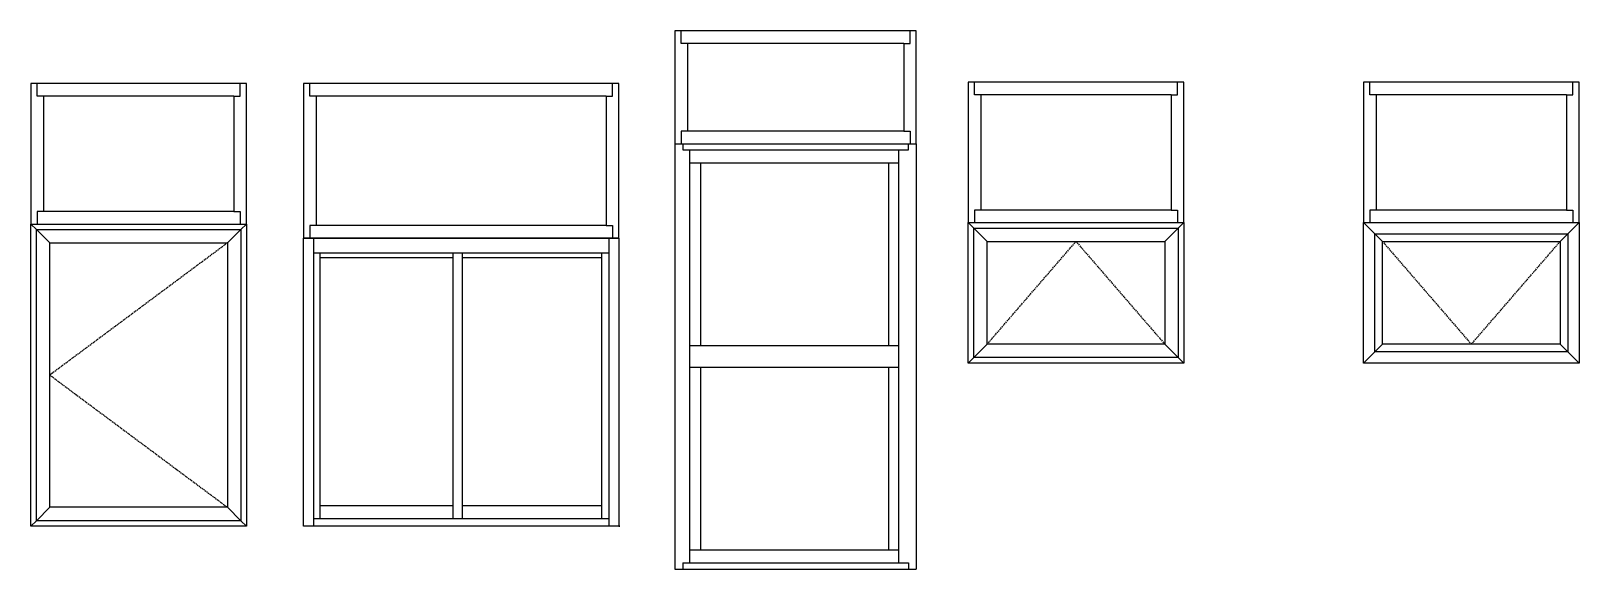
# Model space of a CAD drawing. Extents: x -138 to 168, y -127 to 80.
# Drawn here: x -138.1 to 168.2, y -126.7 to -20.2 of the extents above; entities that cross this region are included whole.
import ezdxf

# ---------------------------------------------------------------- set-up
doc = ezdxf.new("R2010")
doc.units = 0
doc.header["$MEASUREMENT"] = 0
doc.linetypes.add('HIDDEN', pattern=[0.375, 0.25, -0.125])
for name, color, linetype in [('ELEV_FRAME', 1, 'CONTINUOUS'), ('ELEV_VENT', 5, 'CONTINUOUS'), ('MISC', 7, 'CONTINUOUS')]:
    doc.layers.add(name, color=color, linetype=linetype)

msp = doc.modelspace()

# ---------------------------------------------------------------- linework, layer by layer
at = {"layer": 'ELEV_FRAME'}
for p, q in [((-10.66, -20.18), (-10.66, -42.52)), ((37.1, -20.18), (-10.66, -20.18)), ((-9.42, -22.67), (-9.42, -20.18)), ((35.86, -22.67), (35.86, -20.18)), ((-8.17, -22.67), (-9.42, -22.67)), ((-8.17, -22.67), (-8.17, -40.02)), ((34.61, -22.67), (-8.17, -22.67)), ((34.61, -22.67), (34.61, -40.02)), ((34.61, -22.67), (35.86, -22.67)), ((-138.06, -30.61), (-138.06, -58.42)), ((-95.44, -30.61), (-138.06, -30.61)), ((-136.81, -33.11), (-136.81, -30.61)), ((-96.69, -33.11), (-96.69, -30.61)), ((-21.75, -30.61), (-84.12, -30.61)), ((-84.12, -30.61), (-84.12, -61.2)), ((-82.87, -33.11), (-82.87, -30.61)), ((-22.99, -33.11), (-22.99, -30.61)), ((90.01, -30.32), (47.39, -30.32)), ((47.39, -30.32), (47.39, -58.13)), ((48.64, -32.82), (48.64, -30.32)), ((88.76, -32.82), (88.76, -30.32)), ((168.23, -30.32), (125.61, -30.32)), ((125.61, -30.32), (125.61, -58.13)), ((126.86, -32.82), (126.86, -30.32)), ((166.98, -32.82), (166.98, -30.32)), ((-135.56, -33.11), (-136.81, -33.11)), ((-135.56, -33.11), (-135.56, -55.92)), ((-97.94, -33.11), (-135.56, -33.11)), ((-97.94, -33.11), (-97.94, -55.92)), ((-97.94, -33.11), (-96.69, -33.11)), ((-81.62, -33.11), (-82.87, -33.11)), ((-24.24, -33.11), (-81.62, -33.11)), ((-81.62, -33.11), (-81.62, -58.7)), ((-24.24, -33.11), (-24.24, -58.7)), ((-24.24, -33.11), (-22.99, -33.11)), ((49.89, -32.82), (48.64, -32.82)), ((87.51, -32.82), (49.89, -32.82)), ((49.89, -32.82), (49.89, -55.63)), ((87.51, -32.82), (87.51, -55.63)), ((87.51, -32.82), (88.76, -32.82)), ((128.11, -32.82), (126.86, -32.82)), ((165.73, -32.82), (128.11, -32.82)), ((128.11, -32.82), (128.11, -55.63)), ((165.73, -32.82), (165.73, -55.63)), ((165.73, -32.82), (166.98, -32.82)), ((-8.17, -40.02), (-9.42, -40.02)), ((-9.42, -40.02), (-9.42, -42.52)), ((-9.1, -42.52), (-9.1, -43.74)), ((34.61, -40.02), (-8.17, -40.02)), ((34.61, -40.02), (35.86, -40.02)), ((35.86, -40.02), (35.86, -42.52)), ((-135.56, -55.92), (-136.81, -55.92)), ((-136.81, -55.92), (-136.81, -58.42)), ((-97.94, -55.92), (-135.56, -55.92)), ((-97.94, -55.92), (-96.69, -55.92)), ((-96.69, -55.92), (-96.69, -58.42)), ((47.39, -58.13), (48.47, -59.2)), ((48.64, -55.63), (48.64, -58.13)), ((49.89, -55.63), (48.64, -55.63)), ((87.51, -55.63), (49.89, -55.63)), ((87.51, -55.63), (88.76, -55.63)), ((88.76, -55.63), (88.76, -58.13)), ((88.93, -59.2), (90.01, -58.13)), ((125.61, -58.13), (127.85, -60.36)), ((128.11, -55.63), (126.86, -55.63)), ((126.86, -55.63), (126.86, -58.13)), ((165.73, -55.63), (128.11, -55.63)), ((165.73, -55.63), (166.98, -55.63)), ((165.99, -60.36), (168.23, -58.13)), ((166.98, -55.63), (166.98, -58.13)), ((-138.06, -58.42), (-136.98, -59.49)), ((-96.52, -59.49), (-95.44, -58.42)), ((-21.75, -61.2), (-84.12, -61.2)), ((-82.87, -58.7), (-82.87, -61.2)), ((-81.62, -58.7), (-82.87, -58.7)), ((-24.24, -58.7), (-81.62, -58.7)), ((-24.24, -58.7), (-22.99, -58.7)), ((-22.99, -58.7), (-22.99, -61.2)), ((47.39, -85.93), (48.47, -84.85)), ((90.01, -85.93), (88.93, -84.85)), ((125.61, -85.93), (127.85, -83.69)), ((168.23, -85.93), (165.99, -83.69)), ((-138.06, -118.21), (-136.98, -117.14)), ((-95.44, -118.21), (-96.52, -117.14)), ((-9.1, -125.5), (-9.1, -126.72)), ((35.54, -125.5), (35.54, -126.72))]:
    msp.add_line(p, q, dxfattribs=at)
at = {"layer": 'ELEV_FRAME', "linetype": 'Continuous'}
for p, q in [((37.1, -42.52), (37.1, -20.18)), ((-95.44, -58.42), (-95.44, -30.61)), ((-21.75, -61.2), (-21.75, -30.61)), ((90.01, -58.13), (90.01, -30.32)), ((168.23, -58.13), (168.23, -30.32)), ((-10.66, -42.52), (37.1, -42.52)), ((47.39, -58.13), (90.01, -58.13)), ((125.61, -58.13), (168.23, -58.13)), ((-138.06, -58.42), (-95.44, -58.42))]:
    msp.add_line(p, q, dxfattribs=at)
at = {"layer": 'ELEV_FRAME', "color": 1}
for p, q in [((-10.66, -42.52), (-10.66, -126.72)), ((-10.66, -42.52), (37.1, -42.52)), ((35.54, -43.74), (35.54, -42.52)), ((37.1, -42.52), (37.1, -126.72)), ((-9.1, -43.74), (35.54, -43.74)), ((-7.76, -43.74), (-7.76, -125.5)), ((33.59, -43.74), (33.59, -125.5)), ((-84.12, -118.21), (-84.12, -61.2)), ((-84.12, -61.2), (-21.76, -61.2)), ((-82.11, -118.21), (-82.11, -61.2)), ((-23.75, -61.2), (-23.75, -118.21)), ((-21.75, -61.2), (-21.75, -118.21)), ((-82.11, -64.12), (-23.75, -64.12)), ((-21.56, -118.21), (-84.12, -118.21)), ((-23.75, -116.75), (-82.11, -116.75)), ((-21.75, -118.21), (-21.56, -118.21)), ((-9.1, -125.5), (35.54, -125.5)), ((-10.66, -126.72), (37.1, -126.72))]:
    msp.add_line(p, q, dxfattribs=at)
at = {"layer": 'ELEV_FRAME'}
for points in [[(47.39, -85.93), (47.39, -58.13), (90.01, -58.13), (90.01, -85.93)], [(125.61, -85.93), (125.61, -58.13), (168.23, -58.13), (168.23, -85.93)], [(-138.06, -118.21), (-138.06, -58.42), (-95.44, -58.42), (-95.44, -118.21)], [(127.85, -83.69), (127.85, -60.36), (165.99, -60.36), (165.99, -83.69)]]:
    msp.add_lwpolyline(points, close=True, dxfattribs=at)
at = {"layer": 'ELEV_VENT'}
for p, q in [((-7.76, -46.31), (33.59, -46.31)), ((-5.58, -46.31), (-5.58, -82.46)), ((31.63, -46.31), (31.63, -82.46)), ((-134.33, -62.14), (-136.98, -59.49)), ((-99.17, -62.14), (-96.52, -59.49)), ((51.12, -61.85), (48.47, -59.2)), ((86.28, -61.85), (88.93, -59.2)), ((129.34, -61.85), (127.85, -60.36)), ((164.5, -61.85), (165.99, -60.36)), ((-7.76, -82.46), (33.59, -82.46)), ((51.12, -82.2), (48.47, -84.85)), ((86.28, -82.2), (88.93, -84.85)), ((129.34, -82.2), (127.85, -83.69)), ((164.5, -82.2), (165.99, -83.69)), ((-7.76, -86.77), (33.59, -86.77)), ((-5.58, -86.77), (-5.58, -122.92)), ((31.63, -86.77), (31.63, -122.92)), ((-134.33, -114.49), (-136.98, -117.14)), ((-99.17, -114.49), (-96.52, -117.14)), ((-7.76, -122.92), (33.59, -122.92))]:
    msp.add_line(p, q, dxfattribs=at)
at = {"layer": 'ELEV_VENT', "color": 5}
for p, q in [((-80.83, -116.75), (-80.83, -64.12)), ((-54.59, -64.12), (-54.59, -116.75)), ((-52.76, -64.12), (-52.76, -116.75)), ((-25.21, -64.12), (-25.21, -116.75)), ((-80.83, -65.03), (-54.59, -65.03)), ((-52.76, -65.03), (-25.21, -65.03)), ((-54.59, -114.2), (-80.83, -114.2)), ((-25.21, -114.2), (-52.76, -114.2))]:
    msp.add_line(p, q, dxfattribs=at)
at = {"layer": 'ELEV_VENT'}
for points in [[(-136.98, -117.14), (-136.98, -59.49), (-96.52, -59.49), (-96.52, -117.14)], [(48.47, -84.85), (48.47, -59.2), (88.93, -59.2), (88.93, -84.85)], [(-134.33, -114.49), (-134.33, -62.14), (-99.17, -62.14), (-99.17, -114.49)], [(51.12, -82.2), (51.12, -61.85), (86.28, -61.85), (86.28, -82.2)], [(129.34, -82.2), (129.34, -61.85), (164.5, -61.85), (164.5, -82.2)]]:
    msp.add_lwpolyline(points, close=True, dxfattribs=at)
at = {"layer": 'MISC', "linetype": 'HIDDEN'}
for p, q in [((-99.17, -62.14), (-134.33, -88.31)), ((51.12, -82.2), (68.7, -61.85)), ((68.7, -61.85), (86.28, -82.2)), ((129.34, -61.85), (146.92, -82.2)), ((146.92, -82.2), (164.5, -61.85)), ((-134.33, -88.31), (-99.17, -114.49))]:
    msp.add_line(p, q, dxfattribs=at)

doc.saveas('drawing.dxf')
